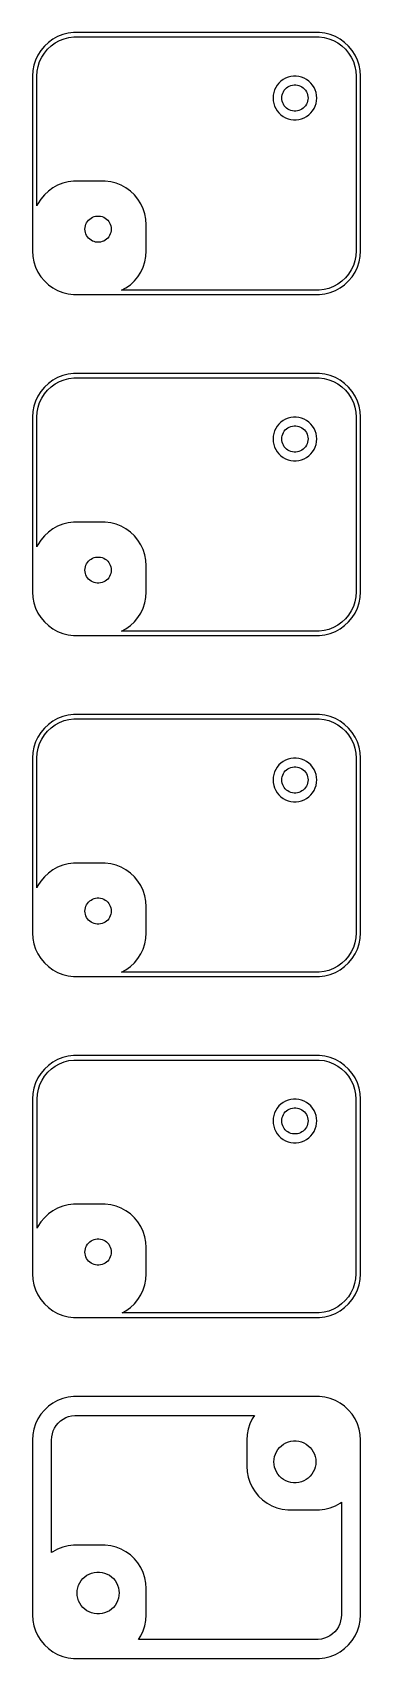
# Model space of a CAD drawing. Header units: metres. Extents: x -19 to 19, y 180 to 366.
import ezdxf

# ---------------------------------------------------------------- set-up
doc = ezdxf.new("R2010")
doc.units = ezdxf.units.M

msp = doc.modelspace()

# ---------------------------------------------------------------- linework, layer by layer
for p, q in [((-16.9371, 364.853), (-17.3948, 364.423)), ((-16.4291, 365.222), (-16.9371, 364.853)), ((-16.6184, 364.467), (-16.1612, 364.799)), ((-15.8789, 365.524), (-16.4291, 365.222)), ((-16.1612, 364.799), (-15.666, 365.072)), ((-15.2951, 365.755), (-15.8789, 365.524)), ((-15.666, 365.072), (-15.1406, 365.28)), ((-14.6869, 365.911), (-15.2951, 365.755)), ((-15.1406, 365.28), (-14.5932, 365.42)), ((-14.0639, 365.99), (-14.6869, 365.911)), ((-14.5932, 365.42), (-14.0325, 365.491)), ((14.0639, 365.99), (-14.0639, 365.99)), ((-14.0325, 365.491), (14.0325, 365.491)), ((14.0325, 365.491), (14.5932, 365.42)), ((14.6869, 365.911), (14.0639, 365.99)), ((14.5932, 365.42), (15.1406, 365.28)), ((15.2951, 365.755), (14.6869, 365.911)), ((15.1406, 365.28), (15.666, 365.072)), ((15.8789, 365.524), (15.2951, 365.755)), ((15.666, 365.072), (16.1612, 364.799)), ((16.4291, 365.222), (15.8789, 365.524)), ((16.1612, 364.799), (16.6184, 364.467)), ((16.9371, 364.853), (16.4291, 365.222)), ((17.3948, 364.423), (16.9371, 364.853)), ((-18.3989, 362.841), (-18.5929, 362.243)), ((-18.1315, 363.409), (-18.3989, 362.841)), ((-17.7951, 363.939), (-18.1315, 363.409)), ((-17.934, 362.657), (-17.6934, 363.168)), ((-17.3948, 364.423), (-17.7951, 363.939)), ((-17.6934, 363.168), (-17.3906, 363.645)), ((-17.3906, 363.645), (-17.0303, 364.08)), ((-17.0303, 364.08), (-16.6184, 364.467)), ((16.6184, 364.467), (17.0303, 364.08)), ((17.0303, 364.08), (17.3906, 363.645)), ((17.3906, 363.645), (17.6934, 363.168)), ((17.7951, 363.939), (17.3948, 364.423)), ((17.6934, 363.168), (17.934, 362.657)), ((18.1315, 363.409), (17.7951, 363.939)), ((18.3989, 362.841), (18.1315, 363.409)), ((18.5929, 362.243), (18.3989, 362.841)), ((-18.7106, 361.627), (-18.75, 361)), ((-18.75, 361), (-18.75, 341)), ((-18.5929, 362.243), (-18.7106, 361.627)), ((-18.25, 361), (-18.2145, 361.564)), ((-18.25, 346.157), (-18.25, 361)), ((-18.2145, 361.564), (-18.1086, 362.119)), ((-18.1086, 362.119), (-17.934, 362.657)), ((10.4774, 360.878), (10.1855, 360.762)), ((10.7815, 360.956), (10.4774, 360.878)), ((11.093, 360.995), (10.7815, 360.956)), ((11.407, 360.995), (11.093, 360.995)), ((11.7184, 360.956), (11.407, 360.995)), ((12.0225, 360.878), (11.7184, 360.956)), ((12.3144, 360.762), (12.0225, 360.878)), ((17.934, 362.657), (18.1086, 362.119)), ((18.1086, 362.119), (18.2145, 361.564)), ((18.2145, 361.564), (18.25, 361)), ((18.25, 361), (18.25, 341)), ((18.7106, 361.627), (18.5929, 362.243)), ((18.75, 361), (18.7106, 361.627)), ((18.75, 341), (18.75, 361)), ((8.82854, 359.122), (8.7697, 358.813)), ((8.92555, 359.42), (8.82854, 359.122)), ((9.05922, 359.704), (8.92555, 359.42)), ((9.22745, 359.969), (9.05922, 359.704)), ((9.42757, 360.211), (9.22745, 359.969)), ((9.65643, 360.426), (9.42757, 360.211)), ((9.91043, 360.611), (9.65643, 360.426)), ((9.79712, 358.873), (9.85533, 359.052)), ((9.85533, 359.052), (9.93553, 359.223)), ((10.1855, 360.762), (9.91043, 360.611)), ((9.93553, 359.223), (10.0365, 359.382)), ((10.0365, 359.382), (10.1565, 359.527)), ((10.1565, 359.527), (10.2939, 359.656)), ((10.2939, 359.656), (10.4463, 359.766)), ((10.4463, 359.766), (10.6113, 359.857)), ((10.6113, 359.857), (10.7865, 359.927)), ((10.7865, 359.927), (10.9689, 359.973)), ((10.9689, 359.973), (11.1558, 359.997)), ((11.1558, 359.997), (11.3442, 359.997)), ((11.3442, 359.997), (11.5311, 359.973)), ((11.5311, 359.973), (11.7135, 359.927)), ((11.7135, 359.927), (11.8887, 359.857)), ((11.8887, 359.857), (12.0537, 359.766)), ((12.0537, 359.766), (12.2061, 359.656)), ((12.2061, 359.656), (12.3434, 359.527)), ((12.5896, 360.611), (12.3144, 360.762)), ((12.3434, 359.527), (12.4635, 359.382)), ((12.4635, 359.382), (12.5645, 359.223)), ((12.5645, 359.223), (12.6447, 359.052)), ((12.8436, 360.426), (12.5896, 360.611)), ((12.6447, 359.052), (12.7029, 358.873)), ((13.0724, 360.211), (12.8436, 360.426)), ((13.2725, 359.969), (13.0724, 360.211)), ((13.4408, 359.704), (13.2725, 359.969)), ((13.5744, 359.42), (13.4408, 359.704)), ((13.6714, 359.122), (13.5744, 359.42)), ((13.7303, 358.813), (13.6714, 359.122)), ((8.7697, 358.813), (8.75, 358.5)), ((8.75, 358.5), (8.7697, 358.187)), ((8.7697, 358.187), (8.82854, 357.878)), ((8.82854, 357.878), (8.92555, 357.58)), ((8.92555, 357.58), (9.05922, 357.296)), ((9.05922, 357.296), (9.22745, 357.031)), ((9.75, 358.5), (9.76183, 358.688)), ((9.76183, 358.312), (9.75, 358.5)), ((9.76183, 358.688), (9.79712, 358.873)), ((9.79712, 358.127), (9.76183, 358.312)), ((9.85533, 357.948), (9.79712, 358.127)), ((9.93553, 357.777), (9.85533, 357.948)), ((10.0365, 357.618), (9.93553, 357.777)), ((10.1565, 357.473), (10.0365, 357.618)), ((10.2939, 357.344), (10.1565, 357.473)), ((10.4463, 357.234), (10.2939, 357.344)), ((10.6113, 357.143), (10.4463, 357.234)), ((10.7865, 357.073), (10.6113, 357.143)), ((11.8887, 357.143), (11.7135, 357.073)), ((12.0537, 357.234), (11.8887, 357.143)), ((12.2061, 357.344), (12.0537, 357.234)), ((12.3434, 357.473), (12.2061, 357.344)), ((12.4635, 357.618), (12.3434, 357.473)), ((12.5645, 357.777), (12.4635, 357.618)), ((12.6447, 357.948), (12.5645, 357.777)), ((12.7029, 358.127), (12.6447, 357.948)), ((12.7029, 358.873), (12.7382, 358.688)), ((12.7382, 358.312), (12.7029, 358.127)), ((12.7382, 358.688), (12.75, 358.5)), ((12.75, 358.5), (12.7382, 358.312)), ((13.2725, 357.031), (13.4408, 357.296)), ((13.4408, 357.296), (13.5744, 357.58)), ((13.5744, 357.58), (13.6714, 357.878)), ((13.6714, 357.878), (13.7303, 358.187)), ((13.75, 358.5), (13.7303, 358.813)), ((13.7303, 358.187), (13.75, 358.5)), ((9.22745, 357.031), (9.42757, 356.789)), ((9.42757, 356.789), (9.65643, 356.574)), ((9.65643, 356.574), (9.91043, 356.389)), ((9.91043, 356.389), (10.1855, 356.238)), ((10.1855, 356.238), (10.4774, 356.122)), ((10.4774, 356.122), (10.7815, 356.044)), ((10.7815, 356.044), (11.093, 356.005)), ((10.9689, 357.027), (10.7865, 357.073)), ((11.1558, 357.003), (10.9689, 357.027)), ((11.093, 356.005), (11.407, 356.005)), ((11.3442, 357.003), (11.1558, 357.003)), ((11.5311, 357.027), (11.3442, 357.003)), ((11.407, 356.005), (11.7184, 356.044)), ((11.7135, 357.073), (11.5311, 357.027)), ((11.7184, 356.044), (12.0225, 356.122)), ((12.0225, 356.122), (12.3144, 356.238)), ((12.3144, 356.238), (12.5896, 356.389)), ((12.5896, 356.389), (12.8436, 356.574)), ((12.8436, 356.574), (13.0724, 356.789)), ((13.0724, 356.789), (13.2725, 357.031)), ((-16.9371, 347.853), (-17.3948, 347.423)), ((-16.4291, 348.222), (-16.9371, 347.853)), ((-15.8789, 348.524), (-16.4291, 348.222)), ((-15.2951, 348.755), (-15.8789, 348.524)), ((-14.6869, 348.911), (-15.2951, 348.755)), ((-14.0639, 348.99), (-14.6869, 348.911)), ((-10.436, 348.99), (-14.0639, 348.99)), ((-9.81308, 348.911), (-10.436, 348.99)), ((-9.20491, 348.755), (-9.81308, 348.911)), ((-8.62109, 348.524), (-9.20491, 348.755)), ((-8.07086, 348.222), (-8.62109, 348.524)), ((-7.56287, 347.853), (-8.07086, 348.222)), ((-7.10515, 347.423), (-7.56287, 347.853)), ((-18.1315, 346.409), (-18.25, 346.157)), ((-17.7951, 346.939), (-18.1315, 346.409)), ((-17.3948, 347.423), (-17.7951, 346.939)), ((-6.70491, 346.939), (-7.10515, 347.423)), ((-6.36845, 346.409), (-6.70491, 346.939)), ((-6.1011, 345.841), (-6.36845, 346.409)), ((-12.6447, 344.052), (-12.5645, 344.223)), ((-12.5645, 344.223), (-12.4635, 344.382)), ((-12.4635, 344.382), (-12.3434, 344.527)), ((-12.3434, 344.527), (-12.2061, 344.656)), ((-12.2061, 344.656), (-12.0537, 344.766)), ((-12.0537, 344.766), (-11.8887, 344.857)), ((-11.8887, 344.857), (-11.7135, 344.927)), ((-11.7135, 344.927), (-11.5311, 344.973)), ((-11.5311, 344.973), (-11.3442, 344.997)), ((-11.3442, 344.997), (-11.1558, 344.997)), ((-11.1558, 344.997), (-10.9689, 344.973)), ((-10.9689, 344.973), (-10.7865, 344.927)), ((-10.7865, 344.927), (-10.6113, 344.857)), ((-10.6113, 344.857), (-10.4463, 344.766)), ((-10.4463, 344.766), (-10.2939, 344.656)), ((-10.2939, 344.656), (-10.1565, 344.527)), ((-10.1565, 344.527), (-10.0365, 344.382)), ((-10.0365, 344.382), (-9.93553, 344.223)), ((-9.93553, 344.223), (-9.85533, 344.052)), ((-5.90707, 345.243), (-6.1011, 345.841)), ((-5.78941, 344.627), (-5.90707, 345.243)), ((-5.75, 344), (-5.78941, 344.627)), ((-12.75, 343.5), (-12.7382, 343.688)), ((-12.7382, 343.312), (-12.75, 343.5)), ((-12.7382, 343.688), (-12.7029, 343.873)), ((-12.7029, 343.127), (-12.7382, 343.312)), ((-12.7029, 343.873), (-12.6447, 344.052)), ((-12.6447, 342.948), (-12.7029, 343.127)), ((-12.5645, 342.777), (-12.6447, 342.948)), ((-12.4635, 342.618), (-12.5645, 342.777)), ((-12.3434, 342.473), (-12.4635, 342.618)), ((-12.2061, 342.344), (-12.3434, 342.473)), ((-12.0537, 342.234), (-12.2061, 342.344)), ((-11.8887, 342.143), (-12.0537, 342.234)), ((-10.4463, 342.234), (-10.6113, 342.143)), ((-10.2939, 342.344), (-10.4463, 342.234)), ((-10.1565, 342.473), (-10.2939, 342.344)), ((-10.0365, 342.618), (-10.1565, 342.473)), ((-9.93553, 342.777), (-10.0365, 342.618)), ((-9.85533, 342.948), (-9.93553, 342.777)), ((-9.85533, 344.052), (-9.79712, 343.873)), ((-9.79712, 343.127), (-9.85533, 342.948)), ((-9.79712, 343.873), (-9.76183, 343.688)), ((-9.76183, 343.312), (-9.79712, 343.127)), ((-9.76183, 343.688), (-9.75, 343.5)), ((-9.75, 343.5), (-9.76183, 343.312)), ((-5.75, 341), (-5.75, 344)), ((-18.75, 341), (-18.7106, 340.373)), ((-18.7106, 340.373), (-18.5929, 339.757)), ((-11.7135, 342.073), (-11.8887, 342.143)), ((-11.5311, 342.027), (-11.7135, 342.073)), ((-11.3442, 342.003), (-11.5311, 342.027)), ((-11.1558, 342.003), (-11.3442, 342.003)), ((-10.9689, 342.027), (-11.1558, 342.003)), ((-10.7865, 342.073), (-10.9689, 342.027)), ((-10.6113, 342.143), (-10.7865, 342.073)), ((-5.90707, 339.757), (-5.78941, 340.373)), ((-5.78941, 340.373), (-5.75, 341)), ((18.2145, 340.436), (18.1086, 339.881)), ((18.25, 341), (18.2145, 340.436)), ((18.5929, 339.757), (18.7106, 340.373)), ((18.7106, 340.373), (18.75, 341)), ((-18.5929, 339.757), (-18.3989, 339.159)), ((-18.3989, 339.159), (-18.1315, 338.591)), ((-18.1315, 338.591), (-17.7951, 338.061)), ((-6.70491, 338.061), (-6.36845, 338.591)), ((-6.36845, 338.591), (-6.1011, 339.159)), ((-6.1011, 339.159), (-5.90707, 339.757)), ((17.6934, 338.832), (17.3906, 338.355)), ((17.934, 339.343), (17.6934, 338.832)), ((17.7951, 338.061), (18.1315, 338.591)), ((18.1086, 339.881), (17.934, 339.343)), ((18.1315, 338.591), (18.3989, 339.159)), ((18.3989, 339.159), (18.5929, 339.757)), ((-17.7951, 338.061), (-17.3948, 337.577)), ((-17.3948, 337.577), (-16.9371, 337.147)), ((-16.9371, 337.147), (-16.4291, 336.778)), ((-16.4291, 336.778), (-15.8789, 336.476)), ((-8.56104, 336.509), (-8.07086, 336.778)), ((-8.07086, 336.778), (-7.56287, 337.147)), ((-7.56287, 337.147), (-7.10515, 337.577)), ((-7.10515, 337.577), (-6.70491, 338.061)), ((15.1406, 336.72), (14.5932, 336.58)), ((15.666, 336.928), (15.1406, 336.72)), ((16.1612, 337.201), (15.666, 336.928)), ((15.8789, 336.476), (16.4291, 336.778)), ((16.6184, 337.533), (16.1612, 337.201)), ((16.4291, 336.778), (16.9371, 337.147)), ((17.0303, 337.92), (16.6184, 337.533)), ((16.9371, 337.147), (17.3948, 337.577)), ((17.3906, 338.355), (17.0303, 337.92)), ((17.3948, 337.577), (17.7951, 338.061)), ((-15.8789, 336.476), (-15.2951, 336.245)), ((-15.2951, 336.245), (-14.6869, 336.089)), ((-14.6869, 336.089), (-14.0639, 336.01)), ((-14.0639, 336.01), (14.0639, 336.01)), ((14.0325, 336.509), (-8.56104, 336.509)), ((14.5932, 336.58), (14.0325, 336.509)), ((14.0639, 336.01), (14.6869, 336.089)), ((14.6869, 336.089), (15.2951, 336.245)), ((15.2951, 336.245), (15.8789, 336.476)), ((-16.9371, 325.853), (-17.3948, 325.423)), ((-17.0303, 325.08), (-16.6184, 325.467)), ((-16.4291, 326.222), (-16.9371, 325.853)), ((-16.6184, 325.467), (-16.1612, 325.799)), ((-15.8789, 326.524), (-16.4291, 326.222)), ((-16.1612, 325.799), (-15.666, 326.072)), ((-15.2951, 326.755), (-15.8789, 326.524)), ((-15.666, 326.072), (-15.1406, 326.28)), ((-14.6869, 326.911), (-15.2951, 326.755)), ((-15.1406, 326.28), (-14.5932, 326.42)), ((-14.0639, 326.99), (-14.6869, 326.911)), ((-14.5932, 326.42), (-14.0325, 326.491)), ((14.0639, 326.99), (-14.0639, 326.99)), ((-14.0325, 326.491), (14.0325, 326.491)), ((14.0325, 326.491), (14.5932, 326.42)), ((14.6869, 326.911), (14.0639, 326.99)), ((14.5932, 326.42), (15.1406, 326.28)), ((15.2951, 326.755), (14.6869, 326.911)), ((15.1406, 326.28), (15.666, 326.072)), ((15.8789, 326.524), (15.2951, 326.755)), ((15.666, 326.072), (16.1612, 325.799)), ((16.4291, 326.222), (15.8789, 326.524)), ((16.1612, 325.799), (16.6184, 325.467)), ((16.9371, 325.853), (16.4291, 326.222)), ((16.6184, 325.467), (17.0303, 325.08)), ((17.3948, 325.423), (16.9371, 325.853)), ((-18.3989, 323.841), (-18.5929, 323.243)), ((-18.1315, 324.409), (-18.3989, 323.841)), ((-17.7951, 324.939), (-18.1315, 324.409)), ((-18.1086, 323.119), (-17.934, 323.657)), ((-17.934, 323.657), (-17.6934, 324.168)), ((-17.3948, 325.423), (-17.7951, 324.939)), ((-17.6934, 324.168), (-17.3906, 324.645)), ((-17.3906, 324.645), (-17.0303, 325.08)), ((17.0303, 325.08), (17.3906, 324.645)), ((17.3906, 324.645), (17.6934, 324.168)), ((17.7951, 324.939), (17.3948, 325.423)), ((17.6934, 324.168), (17.934, 323.657)), ((18.1315, 324.409), (17.7951, 324.939)), ((17.934, 323.657), (18.1086, 323.119)), ((18.3989, 323.841), (18.1315, 324.409)), ((18.5929, 323.243), (18.3989, 323.841)), ((-18.7106, 322.627), (-18.75, 322)), ((-18.75, 322), (-18.75, 302)), ((-18.5929, 323.243), (-18.7106, 322.627)), ((-18.25, 322), (-18.2145, 322.564)), ((-18.25, 307.157), (-18.25, 322)), ((-18.2145, 322.564), (-18.1086, 323.119)), ((10.1855, 321.762), (9.91043, 321.611)), ((10.4774, 321.878), (10.1855, 321.762)), ((10.7815, 321.956), (10.4774, 321.878)), ((11.093, 321.995), (10.7815, 321.956)), ((11.407, 321.995), (11.093, 321.995)), ((11.7184, 321.956), (11.407, 321.995)), ((12.0225, 321.878), (11.7184, 321.956)), ((12.3144, 321.762), (12.0225, 321.878)), ((12.5896, 321.611), (12.3144, 321.762)), ((18.1086, 323.119), (18.2145, 322.564)), ((18.2145, 322.564), (18.25, 322)), ((18.25, 322), (18.25, 302)), ((18.7106, 322.627), (18.5929, 323.243)), ((18.75, 322), (18.7106, 322.627)), ((18.75, 302), (18.75, 322)), ((8.82854, 320.122), (8.7697, 319.813)), ((8.92555, 320.42), (8.82854, 320.122)), ((9.05922, 320.704), (8.92555, 320.42)), ((9.22745, 320.969), (9.05922, 320.704)), ((9.42757, 321.211), (9.22745, 320.969)), ((9.65643, 321.426), (9.42757, 321.211)), ((9.91043, 321.611), (9.65643, 321.426)), ((9.79712, 319.873), (9.85533, 320.052)), ((9.85533, 320.052), (9.93553, 320.223)), ((9.93553, 320.223), (10.0365, 320.382)), ((10.0365, 320.382), (10.1565, 320.527)), ((10.1565, 320.527), (10.2939, 320.656)), ((10.2939, 320.656), (10.4463, 320.766)), ((10.4463, 320.766), (10.6113, 320.857)), ((10.6113, 320.857), (10.7865, 320.927)), ((10.7865, 320.927), (10.9689, 320.973)), ((10.9689, 320.973), (11.1558, 320.997)), ((11.1558, 320.997), (11.3442, 320.997)), ((11.3442, 320.997), (11.5311, 320.973)), ((11.5311, 320.973), (11.7135, 320.927)), ((11.7135, 320.927), (11.8887, 320.857)), ((11.8887, 320.857), (12.0537, 320.766)), ((12.0537, 320.766), (12.2061, 320.656)), ((12.2061, 320.656), (12.3434, 320.527)), ((12.3434, 320.527), (12.4635, 320.382)), ((12.4635, 320.382), (12.5645, 320.223)), ((12.5645, 320.223), (12.6447, 320.052)), ((12.8436, 321.426), (12.5896, 321.611)), ((12.6447, 320.052), (12.7029, 319.873)), ((13.0724, 321.211), (12.8436, 321.426)), ((13.2725, 320.969), (13.0724, 321.211)), ((13.4408, 320.704), (13.2725, 320.969)), ((13.5744, 320.42), (13.4408, 320.704)), ((13.6714, 320.122), (13.5744, 320.42)), ((13.7303, 319.813), (13.6714, 320.122)), ((8.7697, 319.813), (8.75, 319.5)), ((8.75, 319.5), (8.7697, 319.187)), ((8.7697, 319.187), (8.82854, 318.878)), ((8.82854, 318.878), (8.92555, 318.58)), ((8.92555, 318.58), (9.05922, 318.296)), ((9.05922, 318.296), (9.22745, 318.031)), ((9.22745, 318.031), (9.42757, 317.789)), ((9.75, 319.5), (9.76183, 319.688)), ((9.76183, 319.312), (9.75, 319.5)), ((9.76183, 319.688), (9.79712, 319.873)), ((9.79712, 319.127), (9.76183, 319.312)), ((9.85533, 318.948), (9.79712, 319.127)), ((9.93553, 318.777), (9.85533, 318.948)), ((10.0365, 318.618), (9.93553, 318.777)), ((10.1565, 318.473), (10.0365, 318.618)), ((10.2939, 318.344), (10.1565, 318.473)), ((10.4463, 318.234), (10.2939, 318.344)), ((10.6113, 318.143), (10.4463, 318.234)), ((10.7865, 318.073), (10.6113, 318.143)), ((10.9689, 318.027), (10.7865, 318.073)), ((11.1558, 318.003), (10.9689, 318.027)), ((11.5311, 318.027), (11.3442, 318.003)), ((11.7135, 318.073), (11.5311, 318.027)), ((11.8887, 318.143), (11.7135, 318.073)), ((12.0537, 318.234), (11.8887, 318.143)), ((12.2061, 318.344), (12.0537, 318.234)), ((12.3434, 318.473), (12.2061, 318.344)), ((12.4635, 318.618), (12.3434, 318.473)), ((12.5645, 318.777), (12.4635, 318.618)), ((12.6447, 318.948), (12.5645, 318.777)), ((12.7029, 319.127), (12.6447, 318.948)), ((12.7029, 319.873), (12.7382, 319.688)), ((12.7382, 319.312), (12.7029, 319.127)), ((12.7382, 319.688), (12.75, 319.5)), ((12.75, 319.5), (12.7382, 319.312)), ((13.0724, 317.789), (13.2725, 318.031)), ((13.2725, 318.031), (13.4408, 318.296)), ((13.4408, 318.296), (13.5744, 318.58)), ((13.5744, 318.58), (13.6714, 318.878)), ((13.6714, 318.878), (13.7303, 319.187)), ((13.75, 319.5), (13.7303, 319.813)), ((13.7303, 319.187), (13.75, 319.5)), ((9.42757, 317.789), (9.65643, 317.574)), ((9.65643, 317.574), (9.91043, 317.389)), ((9.91043, 317.389), (10.1855, 317.238)), ((10.1855, 317.238), (10.4774, 317.122)), ((10.4774, 317.122), (10.7815, 317.044)), ((10.7815, 317.044), (11.093, 317.005)), ((11.093, 317.005), (11.407, 317.005)), ((11.3442, 318.003), (11.1558, 318.003)), ((11.407, 317.005), (11.7184, 317.044)), ((11.7184, 317.044), (12.0225, 317.122)), ((12.0225, 317.122), (12.3144, 317.238)), ((12.3144, 317.238), (12.5896, 317.389)), ((12.5896, 317.389), (12.8436, 317.574)), ((12.8436, 317.574), (13.0724, 317.789)), ((-16.9371, 308.853), (-17.3948, 308.423)), ((-16.4291, 309.222), (-16.9371, 308.853)), ((-15.8789, 309.524), (-16.4291, 309.222)), ((-15.2951, 309.755), (-15.8789, 309.524)), ((-14.6869, 309.911), (-15.2951, 309.755)), ((-14.0639, 309.99), (-14.6869, 309.911)), ((-10.436, 309.99), (-14.0639, 309.99)), ((-9.81308, 309.911), (-10.436, 309.99)), ((-9.20491, 309.755), (-9.81308, 309.911)), ((-8.62109, 309.524), (-9.20491, 309.755)), ((-8.07086, 309.222), (-8.62109, 309.524)), ((-7.56287, 308.853), (-8.07086, 309.222)), ((-7.10515, 308.423), (-7.56287, 308.853)), ((-18.1315, 307.409), (-18.25, 307.157)), ((-17.7951, 307.939), (-18.1315, 307.409)), ((-17.3948, 308.423), (-17.7951, 307.939)), ((-6.70491, 307.939), (-7.10515, 308.423)), ((-6.36845, 307.409), (-6.70491, 307.939)), ((-6.1011, 306.841), (-6.36845, 307.409)), ((-12.7029, 304.873), (-12.6447, 305.052)), ((-12.6447, 305.052), (-12.5645, 305.223)), ((-12.5645, 305.223), (-12.4635, 305.382)), ((-12.4635, 305.382), (-12.3434, 305.527)), ((-12.3434, 305.527), (-12.2061, 305.656)), ((-12.2061, 305.656), (-12.0537, 305.766)), ((-12.0537, 305.766), (-11.8887, 305.857)), ((-11.8887, 305.857), (-11.7135, 305.927)), ((-11.7135, 305.927), (-11.5311, 305.973)), ((-11.5311, 305.973), (-11.3442, 305.997)), ((-11.3442, 305.997), (-11.1558, 305.997)), ((-11.1558, 305.997), (-10.9689, 305.973)), ((-10.9689, 305.973), (-10.7865, 305.927)), ((-10.7865, 305.927), (-10.6113, 305.857)), ((-10.6113, 305.857), (-10.4463, 305.766)), ((-10.4463, 305.766), (-10.2939, 305.656)), ((-10.2939, 305.656), (-10.1565, 305.527)), ((-10.1565, 305.527), (-10.0365, 305.382)), ((-10.0365, 305.382), (-9.93553, 305.223)), ((-9.93553, 305.223), (-9.85533, 305.052)), ((-9.85533, 305.052), (-9.79712, 304.873)), ((-5.90707, 306.243), (-6.1011, 306.841)), ((-5.78941, 305.627), (-5.90707, 306.243)), ((-5.75, 305), (-5.78941, 305.627)), ((-12.75, 304.5), (-12.7382, 304.688)), ((-12.7382, 304.312), (-12.75, 304.5)), ((-12.7382, 304.688), (-12.7029, 304.873)), ((-12.7029, 304.127), (-12.7382, 304.312)), ((-12.6447, 303.948), (-12.7029, 304.127)), ((-12.5645, 303.777), (-12.6447, 303.948)), ((-12.4635, 303.618), (-12.5645, 303.777)), ((-12.3434, 303.473), (-12.4635, 303.618)), ((-12.2061, 303.344), (-12.3434, 303.473)), ((-12.0537, 303.234), (-12.2061, 303.344)), ((-11.8887, 303.143), (-12.0537, 303.234)), ((-10.4463, 303.234), (-10.6113, 303.143)), ((-10.2939, 303.344), (-10.4463, 303.234)), ((-10.1565, 303.473), (-10.2939, 303.344)), ((-10.0365, 303.618), (-10.1565, 303.473)), ((-9.93553, 303.777), (-10.0365, 303.618)), ((-9.85533, 303.948), (-9.93553, 303.777)), ((-9.79712, 304.127), (-9.85533, 303.948)), ((-9.79712, 304.873), (-9.76183, 304.688)), ((-9.76183, 304.312), (-9.79712, 304.127)), ((-9.76183, 304.688), (-9.75, 304.5)), ((-9.75, 304.5), (-9.76183, 304.312)), ((-5.75, 302), (-5.75, 305)), ((-18.75, 302), (-18.7106, 301.373)), ((-18.7106, 301.373), (-18.5929, 300.757)), ((-11.7135, 303.073), (-11.8887, 303.143)), ((-11.5311, 303.027), (-11.7135, 303.073)), ((-11.3442, 303.003), (-11.5311, 303.027)), ((-11.1558, 303.003), (-11.3442, 303.003)), ((-10.9689, 303.027), (-11.1558, 303.003)), ((-10.7865, 303.073), (-10.9689, 303.027)), ((-10.6113, 303.143), (-10.7865, 303.073)), ((-5.90707, 300.757), (-5.78941, 301.373)), ((-5.78941, 301.373), (-5.75, 302)), ((18.2145, 301.436), (18.1086, 300.881)), ((18.25, 302), (18.2145, 301.436)), ((18.5929, 300.757), (18.7106, 301.373)), ((18.7106, 301.373), (18.75, 302)), ((-18.5929, 300.757), (-18.3989, 300.159)), ((-18.3989, 300.159), (-18.1315, 299.591)), ((-18.1315, 299.591), (-17.7951, 299.061)), ((-6.70491, 299.061), (-6.36845, 299.591)), ((-6.36845, 299.591), (-6.1011, 300.159)), ((-6.1011, 300.159), (-5.90707, 300.757)), ((17.6934, 299.832), (17.3906, 299.355)), ((17.934, 300.343), (17.6934, 299.832)), ((17.7951, 299.061), (18.1315, 299.591)), ((18.1086, 300.881), (17.934, 300.343)), ((18.1315, 299.591), (18.3989, 300.159)), ((18.3989, 300.159), (18.5929, 300.757)), ((-17.7951, 299.061), (-17.3948, 298.577)), ((-17.3948, 298.577), (-16.9371, 298.147)), ((-16.9371, 298.147), (-16.4291, 297.778)), ((-16.4291, 297.778), (-15.8789, 297.476)), ((-8.56104, 297.509), (-8.07086, 297.778)), ((-8.07086, 297.778), (-7.56287, 298.147)), ((-7.56287, 298.147), (-7.10515, 298.577)), ((-7.10515, 298.577), (-6.70491, 299.061)), ((14.5932, 297.58), (14.0325, 297.509)), ((15.1406, 297.72), (14.5932, 297.58)), ((15.666, 297.928), (15.1406, 297.72)), ((16.1612, 298.201), (15.666, 297.928)), ((15.8789, 297.476), (16.4291, 297.778)), ((16.6184, 298.533), (16.1612, 298.201)), ((16.4291, 297.778), (16.9371, 298.147)), ((17.0303, 298.92), (16.6184, 298.533)), ((16.9371, 298.147), (17.3948, 298.577)), ((17.3906, 299.355), (17.0303, 298.92)), ((17.3948, 298.577), (17.7951, 299.061)), ((-15.8789, 297.476), (-15.2951, 297.245)), ((-15.2951, 297.245), (-14.6869, 297.089)), ((-14.6869, 297.089), (-14.0639, 297.01)), ((-14.0639, 297.01), (14.0639, 297.01)), ((14.0325, 297.509), (-8.56104, 297.509)), ((14.0639, 297.01), (14.6869, 297.089)), ((14.6869, 297.089), (15.2951, 297.245)), ((15.2951, 297.245), (15.8789, 297.476)), ((-17.3948, 286.423), (-17.7951, 285.939)), ((-16.9371, 286.853), (-17.3948, 286.423)), ((-17.0303, 286.08), (-16.6184, 286.467)), ((-16.4291, 287.222), (-16.9371, 286.853)), ((-16.6184, 286.467), (-16.1612, 286.799)), ((-15.8789, 287.524), (-16.4291, 287.222)), ((-16.1612, 286.799), (-15.666, 287.072)), ((-15.2951, 287.755), (-15.8789, 287.524)), ((-15.666, 287.072), (-15.1406, 287.28)), ((-14.6869, 287.911), (-15.2951, 287.755)), ((-15.1406, 287.28), (-14.5932, 287.42)), ((-14.0639, 287.99), (-14.6869, 287.911)), ((-14.5932, 287.42), (-14.0325, 287.491)), ((14.0639, 287.99), (-14.0639, 287.99)), ((-14.0325, 287.491), (14.0325, 287.491)), ((14.0325, 287.491), (14.5932, 287.42)), ((14.6869, 287.911), (14.0639, 287.99)), ((14.5932, 287.42), (15.1406, 287.28)), ((15.2951, 287.755), (14.6869, 287.911)), ((15.1406, 287.28), (15.666, 287.072)), ((15.8789, 287.524), (15.2951, 287.755)), ((15.666, 287.072), (16.1612, 286.799)), ((16.4291, 287.222), (15.8789, 287.524)), ((16.1612, 286.799), (16.6184, 286.467)), ((16.9371, 286.853), (16.4291, 287.222)), ((16.6184, 286.467), (17.0303, 286.08)), ((17.3948, 286.423), (16.9371, 286.853)), ((17.7951, 285.939), (17.3948, 286.423)), ((-18.3989, 284.841), (-18.5929, 284.243)), ((-18.1315, 285.409), (-18.3989, 284.841)), ((-17.7951, 285.939), (-18.1315, 285.409)), ((-18.1086, 284.119), (-17.934, 284.657)), ((-17.934, 284.657), (-17.6934, 285.168)), ((-17.6934, 285.168), (-17.3906, 285.645)), ((-17.3906, 285.645), (-17.0303, 286.08)), ((17.0303, 286.08), (17.3906, 285.645)), ((17.3906, 285.645), (17.6934, 285.168)), ((17.6934, 285.168), (17.934, 284.657)), ((18.1315, 285.409), (17.7951, 285.939)), ((17.934, 284.657), (18.1086, 284.119)), ((18.3989, 284.841), (18.1315, 285.409)), ((18.5929, 284.243), (18.3989, 284.841)), ((-18.7106, 283.627), (-18.75, 283)), ((-18.75, 283), (-18.75, 263)), ((-18.5929, 284.243), (-18.7106, 283.627)), ((-18.25, 283), (-18.2145, 283.564)), ((-18.25, 268.157), (-18.25, 283)), ((-18.2145, 283.564), (-18.1086, 284.119)), ((10.1855, 282.762), (9.91043, 282.611)), ((10.4774, 282.878), (10.1855, 282.762)), ((10.7815, 282.956), (10.4774, 282.878)), ((11.093, 282.995), (10.7815, 282.956)), ((11.407, 282.995), (11.093, 282.995)), ((11.7184, 282.956), (11.407, 282.995)), ((12.0225, 282.878), (11.7184, 282.956)), ((12.3144, 282.762), (12.0225, 282.878)), ((12.5896, 282.611), (12.3144, 282.762)), ((18.1086, 284.119), (18.2145, 283.564)), ((18.2145, 283.564), (18.25, 283)), ((18.25, 283), (18.25, 263)), ((18.7106, 283.627), (18.5929, 284.243)), ((18.75, 283), (18.7106, 283.627)), ((18.75, 263), (18.75, 283)), ((8.82854, 281.122), (8.7697, 280.813)), ((8.92555, 281.42), (8.82854, 281.122)), ((9.05922, 281.704), (8.92555, 281.42)), ((9.22745, 281.969), (9.05922, 281.704)), ((9.42757, 282.211), (9.22745, 281.969)), ((9.65643, 282.426), (9.42757, 282.211)), ((9.91043, 282.611), (9.65643, 282.426)), ((9.76183, 280.688), (9.79712, 280.873)), ((9.79712, 280.873), (9.85533, 281.052)), ((9.85533, 281.052), (9.93553, 281.223)), ((9.93553, 281.223), (10.0365, 281.382)), ((10.0365, 281.382), (10.1565, 281.527)), ((10.1565, 281.527), (10.2939, 281.656)), ((10.2939, 281.656), (10.4463, 281.766)), ((10.4463, 281.766), (10.6113, 281.857)), ((10.6113, 281.857), (10.7865, 281.927)), ((10.7865, 281.927), (10.9689, 281.973)), ((10.9689, 281.973), (11.1558, 281.997)), ((11.1558, 281.997), (11.3442, 281.997)), ((11.3442, 281.997), (11.5311, 281.973)), ((11.5311, 281.973), (11.7135, 281.927)), ((11.7135, 281.927), (11.8887, 281.857)), ((11.8887, 281.857), (12.0537, 281.766)), ((12.0537, 281.766), (12.2061, 281.656)), ((12.2061, 281.656), (12.3434, 281.527)), ((12.3434, 281.527), (12.4635, 281.382)), ((12.4635, 281.382), (12.5645, 281.223)), ((12.5645, 281.223), (12.6447, 281.052)), ((12.8436, 282.426), (12.5896, 282.611)), ((12.6447, 281.052), (12.7029, 280.873)), ((12.7029, 280.873), (12.7382, 280.688)), ((13.0724, 282.211), (12.8436, 282.426)), ((13.2725, 281.969), (13.0724, 282.211)), ((13.4408, 281.704), (13.2725, 281.969)), ((13.5744, 281.42), (13.4408, 281.704)), ((13.6714, 281.122), (13.5744, 281.42)), ((13.7303, 280.813), (13.6714, 281.122)), ((8.7697, 280.813), (8.75, 280.5)), ((8.75, 280.5), (8.7697, 280.187)), ((8.7697, 280.187), (8.82854, 279.878)), ((8.82854, 279.878), (8.92555, 279.58)), ((8.92555, 279.58), (9.05922, 279.296)), ((9.05922, 279.296), (9.22745, 279.031)), ((9.22745, 279.031), (9.42757, 278.789)), ((9.75, 280.5), (9.76183, 280.688)), ((9.76183, 280.312), (9.75, 280.5)), ((9.79712, 280.127), (9.76183, 280.312)), ((9.85533, 279.948), (9.79712, 280.127)), ((9.93553, 279.777), (9.85533, 279.948)), ((10.0365, 279.618), (9.93553, 279.777)), ((10.1565, 279.473), (10.0365, 279.618)), ((10.2939, 279.344), (10.1565, 279.473)), ((10.4463, 279.234), (10.2939, 279.344)), ((10.6113, 279.143), (10.4463, 279.234)), ((10.7865, 279.073), (10.6113, 279.143)), ((10.9689, 279.027), (10.7865, 279.073)), ((11.1558, 279.003), (10.9689, 279.027)), ((11.3442, 279.003), (11.1558, 279.003)), ((11.5311, 279.027), (11.3442, 279.003)), ((11.7135, 279.073), (11.5311, 279.027)), ((11.8887, 279.143), (11.7135, 279.073)), ((12.0537, 279.234), (11.8887, 279.143)), ((12.2061, 279.344), (12.0537, 279.234)), ((12.3434, 279.473), (12.2061, 279.344)), ((12.4635, 279.618), (12.3434, 279.473)), ((12.5645, 279.777), (12.4635, 279.618)), ((12.6447, 279.948), (12.5645, 279.777)), ((12.7029, 280.127), (12.6447, 279.948)), ((12.7382, 280.312), (12.7029, 280.127)), ((12.7382, 280.688), (12.75, 280.5)), ((12.75, 280.5), (12.7382, 280.312)), ((13.0724, 278.789), (13.2725, 279.031)), ((13.2725, 279.031), (13.4408, 279.296)), ((13.4408, 279.296), (13.5744, 279.58)), ((13.5744, 279.58), (13.6714, 279.878)), ((13.6714, 279.878), (13.7303, 280.187)), ((13.75, 280.5), (13.7303, 280.813)), ((13.7303, 280.187), (13.75, 280.5)), ((9.42757, 278.789), (9.65643, 278.574)), ((9.65643, 278.574), (9.91043, 278.389)), ((9.91043, 278.389), (10.1855, 278.238)), ((10.1855, 278.238), (10.4774, 278.122)), ((10.4774, 278.122), (10.7815, 278.044)), ((10.7815, 278.044), (11.093, 278.005)), ((11.093, 278.005), (11.407, 278.005)), ((11.407, 278.005), (11.7184, 278.044)), ((11.7184, 278.044), (12.0225, 278.122)), ((12.0225, 278.122), (12.3144, 278.238)), ((12.3144, 278.238), (12.5896, 278.389)), ((12.5896, 278.389), (12.8436, 278.574)), ((12.8436, 278.574), (13.0724, 278.789)), ((-16.9371, 269.853), (-17.3948, 269.423)), ((-16.4291, 270.222), (-16.9371, 269.853)), ((-15.8789, 270.524), (-16.4291, 270.222)), ((-15.2951, 270.755), (-15.8789, 270.524)), ((-14.6869, 270.911), (-15.2951, 270.755)), ((-14.0639, 270.99), (-14.6869, 270.911)), ((-10.436, 270.99), (-14.0639, 270.99)), ((-9.81308, 270.911), (-10.436, 270.99)), ((-9.20491, 270.755), (-9.81308, 270.911)), ((-8.62109, 270.524), (-9.20491, 270.755)), ((-8.07086, 270.222), (-8.62109, 270.524)), ((-7.56287, 269.853), (-8.07086, 270.222)), ((-7.10515, 269.423), (-7.56287, 269.853)), ((-18.1315, 268.409), (-18.25, 268.157)), ((-17.7951, 268.939), (-18.1315, 268.409)), ((-17.3948, 269.423), (-17.7951, 268.939)), ((-6.70491, 268.939), (-7.10515, 269.423)), ((-6.36845, 268.409), (-6.70491, 268.939)), ((-6.1011, 267.841), (-6.36845, 268.409)), ((-5.90707, 267.243), (-6.1011, 267.841)), ((-12.7029, 265.873), (-12.6447, 266.052)), ((-12.6447, 266.052), (-12.5645, 266.223)), ((-12.5645, 266.223), (-12.4635, 266.382)), ((-12.4635, 266.382), (-12.3434, 266.527)), ((-12.3434, 266.527), (-12.2061, 266.656)), ((-12.2061, 266.656), (-12.0537, 266.766)), ((-12.0537, 266.766), (-11.8887, 266.857)), ((-11.8887, 266.857), (-11.7135, 266.927)), ((-11.7135, 266.927), (-11.5311, 266.973)), ((-11.5311, 266.973), (-11.3442, 266.997)), ((-11.3442, 266.997), (-11.1558, 266.997)), ((-11.1558, 266.997), (-10.9689, 266.973)), ((-10.9689, 266.973), (-10.7865, 266.927)), ((-10.7865, 266.927), (-10.6113, 266.857)), ((-10.6113, 266.857), (-10.4463, 266.766)), ((-10.4463, 266.766), (-10.2939, 266.656)), ((-10.2939, 266.656), (-10.1565, 266.527)), ((-10.1565, 266.527), (-10.0365, 266.382)), ((-10.0365, 266.382), (-9.93553, 266.223)), ((-9.93553, 266.223), (-9.85533, 266.052)), ((-9.85533, 266.052), (-9.79712, 265.873)), ((-5.78941, 266.627), (-5.90707, 267.243)), ((-5.75, 266), (-5.78941, 266.627)), ((-5.75, 263), (-5.75, 266)), ((-12.75, 265.5), (-12.7382, 265.688)), ((-12.7382, 265.312), (-12.75, 265.5)), ((-12.7382, 265.688), (-12.7029, 265.873)), ((-12.7029, 265.127), (-12.7382, 265.312)), ((-12.6447, 264.948), (-12.7029, 265.127)), ((-12.5645, 264.777), (-12.6447, 264.948)), ((-12.4635, 264.618), (-12.5645, 264.777)), ((-12.3434, 264.473), (-12.4635, 264.618)), ((-12.2061, 264.344), (-12.3434, 264.473)), ((-12.0537, 264.234), (-12.2061, 264.344)), ((-11.8887, 264.143), (-12.0537, 264.234)), ((-11.7135, 264.073), (-11.8887, 264.143)), ((-10.6113, 264.143), (-10.7865, 264.073)), ((-10.4463, 264.234), (-10.6113, 264.143)), ((-10.2939, 264.344), (-10.4463, 264.234)), ((-10.1565, 264.473), (-10.2939, 264.344)), ((-10.0365, 264.618), (-10.1565, 264.473)), ((-9.93553, 264.777), (-10.0365, 264.618)), ((-9.85533, 264.948), (-9.93553, 264.777)), ((-9.79712, 265.127), (-9.85533, 264.948)), ((-9.79712, 265.873), (-9.76183, 265.688)), ((-9.76183, 265.312), (-9.79712, 265.127)), ((-9.76183, 265.688), (-9.75, 265.5)), ((-9.75, 265.5), (-9.76183, 265.312)), ((-18.75, 263), (-18.7106, 262.373)), ((-18.7106, 262.373), (-18.5929, 261.757)), ((-11.5311, 264.027), (-11.7135, 264.073)), ((-11.3442, 264.003), (-11.5311, 264.027)), ((-11.1558, 264.003), (-11.3442, 264.003)), ((-10.9689, 264.027), (-11.1558, 264.003)), ((-10.7865, 264.073), (-10.9689, 264.027)), ((-5.90707, 261.757), (-5.78941, 262.373)), ((-5.78941, 262.373), (-5.75, 263)), ((18.2145, 262.436), (18.1086, 261.881)), ((18.25, 263), (18.2145, 262.436)), ((18.5929, 261.757), (18.7106, 262.373)), ((18.7106, 262.373), (18.75, 263)), ((-18.5929, 261.757), (-18.3989, 261.159)), ((-18.3989, 261.159), (-18.1315, 260.591)), ((-18.1315, 260.591), (-17.7951, 260.061)), ((-6.70491, 260.061), (-6.36845, 260.591)), ((-6.36845, 260.591), (-6.1011, 261.159)), ((-6.1011, 261.159), (-5.90707, 261.757)), ((17.6934, 260.832), (17.3906, 260.355)), ((17.934, 261.343), (17.6934, 260.832)), ((17.7951, 260.061), (18.1315, 260.591)), ((18.1086, 261.881), (17.934, 261.343)), ((18.1315, 260.591), (18.3989, 261.159)), ((18.3989, 261.159), (18.5929, 261.757)), ((-17.7951, 260.061), (-17.3948, 259.577)), ((-17.3948, 259.577), (-16.9371, 259.147)), ((-16.9371, 259.147), (-16.4291, 258.778)), ((-16.4291, 258.778), (-15.8789, 258.476)), ((-8.56104, 258.509), (-8.07086, 258.778)), ((-8.07086, 258.778), (-7.56287, 259.147)), ((-7.56287, 259.147), (-7.10515, 259.577)), ((-7.10515, 259.577), (-6.70491, 260.061)), ((14.5932, 258.58), (14.0325, 258.509)), ((15.1406, 258.72), (14.5932, 258.58)), ((15.666, 258.928), (15.1406, 258.72)), ((16.1612, 259.201), (15.666, 258.928)), ((15.8789, 258.476), (16.4291, 258.778)), ((16.6184, 259.533), (16.1612, 259.201)), ((16.4291, 258.778), (16.9371, 259.147)), ((17.0303, 259.92), (16.6184, 259.533)), ((16.9371, 259.147), (17.3948, 259.577)), ((17.3906, 260.355), (17.0303, 259.92)), ((17.3948, 259.577), (17.7951, 260.061)), ((-15.8789, 258.476), (-15.2951, 258.245)), ((-15.2951, 258.245), (-14.6869, 258.089)), ((-14.6869, 258.089), (-14.0639, 258.01)), ((-14.0639, 258.01), (14.0639, 258.01)), ((14.0325, 258.509), (-8.56104, 258.509)), ((14.0639, 258.01), (14.6869, 258.089)), ((14.6869, 258.089), (15.2951, 258.245)), ((15.2951, 258.245), (15.8789, 258.476)), ((-17.3948, 247.423), (-17.7951, 246.939)), ((-16.9371, 247.853), (-17.3948, 247.423)), ((-17.0074, 247.059), (-16.5983, 247.443)), ((-16.4291, 248.222), (-16.9371, 247.853)), ((-16.5983, 247.443), (-16.1444, 247.773)), ((-15.8789, 248.524), (-16.4291, 248.222)), ((-16.1444, 247.773), (-15.6526, 248.043)), ((-15.2951, 248.755), (-15.8789, 248.524)), ((-15.6526, 248.043), (-15.1308, 248.25)), ((-14.6869, 248.911), (-15.2951, 248.755)), ((-15.1308, 248.25), (-14.5873, 248.389)), ((-14.0639, 248.99), (-14.6869, 248.911)), ((-14.5873, 248.389), (-14.0306, 248.46)), ((14.0639, 248.99), (-14.0639, 248.99)), ((-14.0306, 248.46), (14.0306, 248.46)), ((14.0306, 248.46), (14.5873, 248.389)), ((14.6869, 248.911), (14.0639, 248.99)), ((14.5873, 248.389), (15.1308, 248.25)), ((15.2951, 248.755), (14.6869, 248.911)), ((15.1308, 248.25), (15.6526, 248.043)), ((15.8789, 248.524), (15.2951, 248.755)), ((15.6526, 248.043), (16.1444, 247.773)), ((16.4291, 248.222), (15.8789, 248.524)), ((16.1444, 247.773), (16.5983, 247.443)), ((16.9371, 247.853), (16.4291, 248.222)), ((16.5983, 247.443), (17.0074, 247.059)), ((17.3948, 247.423), (16.9371, 247.853)), ((17.7951, 246.939), (17.3948, 247.423)), ((-18.3989, 245.841), (-18.5929, 245.243)), ((-18.1315, 246.409), (-18.3989, 245.841)), ((-17.7951, 246.939), (-18.1315, 246.409)), ((-18.0782, 245.111), (-17.9047, 245.645)), ((-17.9047, 245.645), (-17.6658, 246.153)), ((-17.6658, 246.153), (-17.3651, 246.627)), ((-17.3651, 246.627), (-17.0074, 247.059)), ((17.0074, 247.059), (17.3651, 246.627)), ((17.3651, 246.627), (17.6658, 246.153)), ((17.6658, 246.153), (17.9047, 245.645)), ((18.1315, 246.409), (17.7951, 246.939)), ((17.9047, 245.645), (18.0782, 245.111)), ((18.3989, 245.841), (18.1315, 246.409)), ((18.5929, 245.243), (18.3989, 245.841)), ((-18.7106, 244.627), (-18.75, 244)), ((-18.75, 244), (-18.75, 224)), ((-18.5929, 245.243), (-18.7106, 244.627)), ((-18.2185, 244), (-18.1833, 244.56)), ((-18.2185, 229.224), (-18.2185, 244)), ((-18.1833, 244.56), (-18.0782, 245.111)), ((10.1855, 243.762), (9.91043, 243.611)), ((10.4774, 243.878), (10.1855, 243.762)), ((10.7815, 243.956), (10.4774, 243.878)), ((11.093, 243.995), (10.7815, 243.956)), ((11.407, 243.995), (11.093, 243.995)), ((11.7184, 243.956), (11.407, 243.995)), ((12.0225, 243.878), (11.7184, 243.956)), ((12.3144, 243.762), (12.0225, 243.878)), ((12.5896, 243.611), (12.3144, 243.762)), ((18.0782, 245.111), (18.1833, 244.56)), ((18.1833, 244.56), (18.2185, 244)), ((18.2185, 244), (18.2185, 224)), ((18.7106, 244.627), (18.5929, 245.243)), ((18.75, 244), (18.7106, 244.627)), ((18.75, 224), (18.75, 244)), ((8.7697, 241.813), (8.75, 241.5)), ((8.82854, 242.122), (8.7697, 241.813)), ((8.92555, 242.42), (8.82854, 242.122)), ((9.05922, 242.704), (8.92555, 242.42)), ((9.22745, 242.969), (9.05922, 242.704)), ((9.42757, 243.211), (9.22745, 242.969)), ((9.65643, 243.426), (9.42757, 243.211)), ((9.91043, 243.611), (9.65643, 243.426)), ((9.76183, 241.688), (9.79712, 241.873)), ((9.79712, 241.873), (9.85533, 242.052)), ((9.85533, 242.052), (9.93553, 242.223)), ((9.93553, 242.223), (10.0365, 242.382)), ((10.0365, 242.382), (10.1565, 242.527)), ((10.1565, 242.527), (10.2939, 242.656)), ((10.2939, 242.656), (10.4463, 242.766)), ((10.4463, 242.766), (10.6113, 242.857)), ((10.6113, 242.857), (10.7865, 242.927)), ((10.7865, 242.927), (10.9689, 242.973)), ((10.9689, 242.973), (11.1558, 242.997)), ((11.1558, 242.997), (11.3442, 242.997)), ((11.3442, 242.997), (11.5311, 242.973)), ((11.5311, 242.973), (11.7135, 242.927)), ((11.7135, 242.927), (11.8887, 242.857)), ((11.8887, 242.857), (12.0537, 242.766)), ((12.0537, 242.766), (12.2061, 242.656)), ((12.2061, 242.656), (12.3434, 242.527)), ((12.3434, 242.527), (12.4635, 242.382)), ((12.4635, 242.382), (12.5645, 242.223)), ((12.5645, 242.223), (12.6447, 242.052)), ((12.8436, 243.426), (12.5896, 243.611)), ((12.6447, 242.052), (12.7029, 241.873)), ((12.7029, 241.873), (12.7382, 241.688)), ((13.0724, 243.211), (12.8436, 243.426)), ((13.2725, 242.969), (13.0724, 243.211)), ((13.4408, 242.704), (13.2725, 242.969)), ((13.5744, 242.42), (13.4408, 242.704)), ((13.6714, 242.122), (13.5744, 242.42)), ((13.7303, 241.813), (13.6714, 242.122)), ((13.75, 241.5), (13.7303, 241.813)), ((8.75, 241.5), (8.7697, 241.187)), ((8.7697, 241.187), (8.82854, 240.878)), ((8.82854, 240.878), (8.92555, 240.58)), ((8.92555, 240.58), (9.05922, 240.296)), ((9.05922, 240.296), (9.22745, 240.031)), ((9.22745, 240.031), (9.42757, 239.789)), ((9.75, 241.5), (9.76183, 241.688)), ((9.76183, 241.312), (9.75, 241.5)), ((9.79712, 241.127), (9.76183, 241.312)), ((9.85533, 240.948), (9.79712, 241.127)), ((9.93553, 240.777), (9.85533, 240.948)), ((10.0365, 240.618), (9.93553, 240.777)), ((10.1565, 240.473), (10.0365, 240.618)), ((10.2939, 240.344), (10.1565, 240.473)), ((10.4463, 240.234), (10.2939, 240.344)), ((10.6113, 240.143), (10.4463, 240.234)), ((10.7865, 240.073), (10.6113, 240.143)), ((10.9689, 240.027), (10.7865, 240.073)), ((11.1558, 240.003), (10.9689, 240.027)), ((11.3442, 240.003), (11.1558, 240.003)), ((11.5311, 240.027), (11.3442, 240.003)), ((11.7135, 240.073), (11.5311, 240.027)), ((11.8887, 240.143), (11.7135, 240.073)), ((12.0537, 240.234), (11.8887, 240.143)), ((12.2061, 240.344), (12.0537, 240.234)), ((12.3434, 240.473), (12.2061, 240.344)), ((12.4635, 240.618), (12.3434, 240.473)), ((12.5645, 240.777), (12.4635, 240.618)), ((12.6447, 240.948), (12.5645, 240.777)), ((12.7029, 241.127), (12.6447, 240.948)), ((12.7382, 241.312), (12.7029, 241.127)), ((12.7382, 241.688), (12.75, 241.5)), ((12.75, 241.5), (12.7382, 241.312)), ((13.0724, 239.789), (13.2725, 240.031)), ((13.2725, 240.031), (13.4408, 240.296)), ((13.4408, 240.296), (13.5744, 240.58)), ((13.5744, 240.58), (13.6714, 240.878)), ((13.6714, 240.878), (13.7303, 241.187)), ((13.7303, 241.187), (13.75, 241.5)), ((9.42757, 239.789), (9.65643, 239.574)), ((9.65643, 239.574), (9.91043, 239.389)), ((9.91043, 239.389), (10.1855, 239.238)), ((10.1855, 239.238), (10.4774, 239.122)), ((10.4774, 239.122), (10.7815, 239.044)), ((10.7815, 239.044), (11.093, 239.005)), ((11.093, 239.005), (11.407, 239.005)), ((11.407, 239.005), (11.7184, 239.044)), ((11.7184, 239.044), (12.0225, 239.122)), ((12.0225, 239.122), (12.3144, 239.238)), ((12.3144, 239.238), (12.5896, 239.389)), ((12.5896, 239.389), (12.8436, 239.574)), ((12.8436, 239.574), (13.0724, 239.789)), ((-16.9371, 230.853), (-17.3948, 230.423)), ((-16.4291, 231.222), (-16.9371, 230.853)), ((-15.8789, 231.524), (-16.4291, 231.222)), ((-15.2951, 231.755), (-15.8789, 231.524)), ((-14.6869, 231.911), (-15.2951, 231.755)), ((-14.0639, 231.99), (-14.6869, 231.911)), ((-10.436, 231.99), (-14.0639, 231.99)), ((-9.81308, 231.911), (-10.436, 231.99)), ((-9.20491, 231.755), (-9.81308, 231.911)), ((-8.62109, 231.524), (-9.20491, 231.755)), ((-8.07086, 231.222), (-8.62109, 231.524)), ((-7.56287, 230.853), (-8.07086, 231.222)), ((-7.10515, 230.423), (-7.56287, 230.853)), ((-18.1315, 229.409), (-18.2185, 229.224)), ((-17.7951, 229.939), (-18.1315, 229.409)), ((-17.3948, 230.423), (-17.7951, 229.939)), ((-6.70491, 229.939), (-7.10515, 230.423)), ((-6.36845, 229.409), (-6.70491, 229.939)), ((-6.1011, 228.841), (-6.36845, 229.409)), ((-5.90707, 228.243), (-6.1011, 228.841)), ((-12.7029, 226.873), (-12.6447, 227.052)), ((-12.6447, 227.052), (-12.5645, 227.223)), ((-12.5645, 227.223), (-12.4635, 227.382)), ((-12.4635, 227.382), (-12.3434, 227.527)), ((-12.3434, 227.527), (-12.2061, 227.656)), ((-12.2061, 227.656), (-12.0537, 227.766)), ((-12.0537, 227.766), (-11.8887, 227.857)), ((-11.8887, 227.857), (-11.7135, 227.927)), ((-11.7135, 227.927), (-11.5311, 227.973)), ((-11.5311, 227.973), (-11.3442, 227.997)), ((-11.3442, 227.997), (-11.1558, 227.997)), ((-11.1558, 227.997), (-10.9689, 227.973)), ((-10.9689, 227.973), (-10.7865, 227.927)), ((-10.7865, 227.927), (-10.6113, 227.857)), ((-10.6113, 227.857), (-10.4463, 227.766)), ((-10.4463, 227.766), (-10.2939, 227.656)), ((-10.2939, 227.656), (-10.1565, 227.527)), ((-10.1565, 227.527), (-10.0365, 227.382)), ((-10.0365, 227.382), (-9.93553, 227.223)), ((-9.93553, 227.223), (-9.85533, 227.052)), ((-9.85533, 227.052), (-9.79712, 226.873)), ((-5.78941, 227.627), (-5.90707, 228.243)), ((-5.75, 227), (-5.78941, 227.627)), ((-5.75, 224), (-5.75, 227)), ((-12.75, 226.5), (-12.7382, 226.688)), ((-12.7382, 226.312), (-12.75, 226.5)), ((-12.7382, 226.688), (-12.7029, 226.873)), ((-12.7029, 226.127), (-12.7382, 226.312)), ((-12.6447, 225.948), (-12.7029, 226.127)), ((-12.5645, 225.777), (-12.6447, 225.948)), ((-12.4635, 225.618), (-12.5645, 225.777)), ((-12.3434, 225.473), (-12.4635, 225.618)), ((-12.2061, 225.344), (-12.3434, 225.473)), ((-12.0537, 225.234), (-12.2061, 225.344)), ((-11.8887, 225.143), (-12.0537, 225.234)), ((-11.7135, 225.073), (-11.8887, 225.143)), ((-11.5311, 225.027), (-11.7135, 225.073)), ((-10.7865, 225.073), (-10.9689, 225.027)), ((-10.6113, 225.143), (-10.7865, 225.073)), ((-10.4463, 225.234), (-10.6113, 225.143)), ((-10.2939, 225.344), (-10.4463, 225.234)), ((-10.1565, 225.473), (-10.2939, 225.344)), ((-10.0365, 225.618), (-10.1565, 225.473)), ((-9.93553, 225.777), (-10.0365, 225.618)), ((-9.85533, 225.948), (-9.93553, 225.777)), ((-9.79712, 226.127), (-9.85533, 225.948)), ((-9.79712, 226.873), (-9.76183, 226.688)), ((-9.76183, 226.312), (-9.79712, 226.127)), ((-9.76183, 226.688), (-9.75, 226.5)), ((-9.75, 226.5), (-9.76183, 226.312)), ((-18.75, 224), (-18.7106, 223.373)), ((-18.7106, 223.373), (-18.5929, 222.757)), ((-11.3442, 225.003), (-11.5311, 225.027)), ((-11.1558, 225.003), (-11.3442, 225.003)), ((-10.9689, 225.027), (-11.1558, 225.003)), ((-5.90707, 222.757), (-5.78941, 223.373)), ((-5.78941, 223.373), (-5.75, 224)), ((18.1833, 223.44), (18.0782, 222.889)), ((18.2185, 224), (18.1833, 223.44)), ((18.5929, 222.757), (18.7106, 223.373)), ((18.7106, 223.373), (18.75, 224)), ((-18.5929, 222.757), (-18.3989, 222.159)), ((-18.3989, 222.159), (-18.1315, 221.591)), ((-18.1315, 221.591), (-17.7951, 221.061)), ((-6.70491, 221.061), (-6.36845, 221.591)), ((-6.36845, 221.591), (-6.1011, 222.159)), ((-6.1011, 222.159), (-5.90707, 222.757)), ((17.3651, 221.373), (17.0074, 220.941)), ((17.6658, 221.847), (17.3651, 221.373)), ((17.9047, 222.355), (17.6658, 221.847)), ((17.7951, 221.061), (18.1315, 221.591)), ((18.0782, 222.889), (17.9047, 222.355)), ((18.1315, 221.591), (18.3989, 222.159)), ((18.3989, 222.159), (18.5929, 222.757)), ((-17.7951, 221.061), (-17.3948, 220.577)), ((-17.3948, 220.577), (-16.9371, 220.147)), ((-16.9371, 220.147), (-16.4291, 219.778)), ((-16.4291, 219.778), (-15.8789, 219.476)), ((-15.8789, 219.476), (-15.2951, 219.245)), ((-8.50392, 219.54), (-8.07086, 219.778)), ((14.0306, 219.54), (-8.50392, 219.54)), ((-8.07086, 219.778), (-7.56287, 220.147)), ((-7.56287, 220.147), (-7.10515, 220.577)), ((-7.10515, 220.577), (-6.70491, 221.061)), ((14.5873, 219.611), (14.0306, 219.54)), ((15.1308, 219.75), (14.5873, 219.611)), ((15.6526, 219.957), (15.1308, 219.75)), ((15.2951, 219.245), (15.8789, 219.476)), ((16.1444, 220.227), (15.6526, 219.957)), ((15.8789, 219.476), (16.4291, 219.778)), ((16.5983, 220.557), (16.1444, 220.227)), ((16.4291, 219.778), (16.9371, 220.147)), ((17.0074, 220.941), (16.5983, 220.557)), ((16.9371, 220.147), (17.3948, 220.577)), ((17.3948, 220.577), (17.7951, 221.061)), ((-15.2951, 219.245), (-14.6869, 219.089)), ((-14.6869, 219.089), (-14.0639, 219.01)), ((-14.0639, 219.01), (14.0639, 219.01)), ((14.0639, 219.01), (14.6869, 219.089)), ((14.6869, 219.089), (15.2951, 219.245)), ((-17.3948, 208.423), (-17.7951, 207.939)), ((-16.9371, 208.853), (-17.3948, 208.423)), ((-16.4291, 209.222), (-16.9371, 208.853)), ((-15.8789, 209.524), (-16.4291, 209.222)), ((-15.2951, 209.755), (-15.8789, 209.524)), ((-14.6869, 209.911), (-15.2951, 209.755)), ((-14.0639, 209.99), (-14.6869, 209.911)), ((14.0639, 209.99), (-14.0639, 209.99)), ((14.6869, 209.911), (14.0639, 209.99)), ((15.2951, 209.755), (14.6869, 209.911)), ((15.8789, 209.524), (15.2951, 209.755)), ((16.4291, 209.222), (15.8789, 209.524)), ((16.9371, 208.853), (16.4291, 209.222)), ((17.3948, 208.423), (16.9371, 208.853)), ((17.7951, 207.939), (17.3948, 208.423)), ((-18.3989, 206.841), (-18.5929, 206.243)), ((-18.1315, 207.409), (-18.3989, 206.841)), ((-17.7951, 207.939), (-18.1315, 207.409)), ((-16.2242, 206.36), (-16.0342, 206.66)), ((-16.0342, 206.66), (-15.8082, 206.933)), ((-15.8082, 206.933), (-15.5497, 207.175)), ((-15.5497, 207.175), (-15.2628, 207.384)), ((-15.2628, 207.384), (-14.9521, 207.555)), ((-14.9521, 207.555), (-14.6225, 207.685)), ((-14.6225, 207.685), (-14.2791, 207.773)), ((-14.2791, 207.773), (-13.9273, 207.818)), ((-13.9273, 207.818), (6.62805, 207.818)), ((6.1011, 206.841), (5.90707, 206.243)), ((6.36845, 207.409), (6.1011, 206.841)), ((6.62805, 207.818), (6.36845, 207.409)), ((18.1315, 207.409), (17.7951, 207.939)), ((18.3989, 206.841), (18.1315, 207.409)), ((18.5929, 206.243), (18.3989, 206.841)), ((-18.7106, 205.627), (-18.75, 205)), ((-18.75, 205), (-18.75, 185)), ((-18.5929, 206.243), (-18.7106, 205.627)), ((-16.5734, 205), (-16.5511, 205.354)), ((-16.5734, 192.117), (-16.5734, 205)), ((-16.5511, 205.354), (-16.4847, 205.702)), ((-16.4847, 205.702), (-16.3751, 206.039)), ((-16.3751, 206.039), (-16.2242, 206.36)), ((5.78941, 205.627), (5.75, 205)), ((5.75, 205), (5.75, 202)), ((5.90707, 206.243), (5.78941, 205.627)), ((9.964, 204.526), (10.2281, 204.672)), ((10.2281, 204.672), (10.5083, 204.783)), ((10.5083, 204.783), (10.8003, 204.857)), ((10.8003, 204.857), (11.0993, 204.895)), ((11.0993, 204.895), (11.4007, 204.895)), ((11.4007, 204.895), (11.6997, 204.857)), ((11.6997, 204.857), (11.9916, 204.783)), ((11.9916, 204.783), (12.2719, 204.672)), ((12.2719, 204.672), (12.536, 204.526)), ((18.7106, 205.627), (18.5929, 206.243)), ((18.75, 205), (18.7106, 205.627)), ((18.75, 185), (18.75, 205)), ((8.84999, 202.5), (8.86891, 202.801)), ((8.86891, 202.801), (8.9254, 203.097)), ((8.9254, 203.097), (9.01852, 203.383)), ((9.01852, 203.383), (9.14685, 203.656)), ((9.14685, 203.656), (9.30835, 203.911)), ((9.30835, 203.911), (9.50047, 204.143)), ((9.50047, 204.143), (9.72017, 204.349)), ((9.72017, 204.349), (9.964, 204.526)), ((12.536, 204.526), (12.7798, 204.349)), ((12.7798, 204.349), (12.9995, 204.143)), ((12.9995, 204.143), (13.1916, 203.911)), ((13.1916, 203.911), (13.3531, 203.656)), ((13.3531, 203.656), (13.4815, 203.383)), ((13.4815, 203.383), (13.5746, 203.097)), ((13.5746, 203.097), (13.6311, 202.801)), ((13.6311, 202.801), (13.65, 202.5)), ((5.75, 202), (5.78941, 201.373)), ((5.78941, 201.373), (5.90707, 200.757)), ((8.86891, 202.199), (8.84999, 202.5)), ((8.9254, 201.903), (8.86891, 202.199)), ((9.01852, 201.617), (8.9254, 201.903)), ((9.14685, 201.344), (9.01852, 201.617)), ((9.30835, 201.089), (9.14685, 201.344)), ((9.50047, 200.857), (9.30835, 201.089)), ((13.1916, 201.089), (12.9995, 200.857)), ((13.3531, 201.344), (13.1916, 201.089)), ((13.4815, 201.617), (13.3531, 201.344)), ((13.5746, 201.903), (13.4815, 201.617)), ((13.6311, 202.199), (13.5746, 201.903)), ((13.65, 202.5), (13.6311, 202.199)), ((5.90707, 200.757), (6.1011, 200.159)), ((6.1011, 200.159), (6.36845, 199.591)), ((6.36845, 199.591), (6.70491, 199.061)), ((6.70491, 199.061), (7.10515, 198.577)), ((9.72017, 200.651), (9.50047, 200.857)), ((9.964, 200.474), (9.72017, 200.651)), ((10.2281, 200.328), (9.964, 200.474)), ((10.5083, 200.217), (10.2281, 200.328)), ((10.8003, 200.143), (10.5083, 200.217)), ((11.0993, 200.105), (10.8003, 200.143)), ((11.4007, 200.105), (11.0993, 200.105)), ((11.6997, 200.143), (11.4007, 200.105)), ((11.9916, 200.217), (11.6997, 200.143)), ((12.2719, 200.328), (11.9916, 200.217)), ((12.536, 200.474), (12.2719, 200.328)), ((12.7798, 200.651), (12.536, 200.474)), ((12.9995, 200.857), (12.7798, 200.651)), ((7.10515, 198.577), (7.56287, 198.147)), ((7.56287, 198.147), (8.07086, 197.778)), ((8.07086, 197.778), (8.62109, 197.476)), ((8.62109, 197.476), (9.20491, 197.245)), ((9.20491, 197.245), (9.81308, 197.089)), ((14.6869, 197.089), (15.2951, 197.245)), ((15.2951, 197.245), (15.8789, 197.476)), ((15.8789, 197.476), (16.4291, 197.778)), ((16.4291, 197.778), (16.5734, 197.883)), ((16.5734, 197.883), (16.5734, 185)), ((9.81308, 197.089), (10.436, 197.01)), ((10.436, 197.01), (14.0639, 197.01)), ((14.0639, 197.01), (14.6869, 197.089)), ((-16.4291, 192.222), (-16.5734, 192.117)), ((-15.8789, 192.524), (-16.4291, 192.222)), ((-15.2951, 192.755), (-15.8789, 192.524)), ((-14.6869, 192.911), (-15.2951, 192.755)), ((-14.0639, 192.99), (-14.6869, 192.911)), ((-10.436, 192.99), (-14.0639, 192.99)), ((-9.81308, 192.911), (-10.436, 192.99)), ((-9.20491, 192.755), (-9.81308, 192.911)), ((-8.62109, 192.524), (-9.20491, 192.755)), ((-8.07086, 192.222), (-8.62109, 192.524)), ((-7.56287, 191.853), (-8.07086, 192.222)), ((-7.10515, 191.423), (-7.56287, 191.853)), ((-12.2719, 189.672), (-11.9916, 189.783)), ((-11.9916, 189.783), (-11.6997, 189.857)), ((-11.6997, 189.857), (-11.4007, 189.895)), ((-11.4007, 189.895), (-11.0993, 189.895)), ((-11.0993, 189.895), (-10.8003, 189.857)), ((-10.8003, 189.857), (-10.5083, 189.783)), ((-10.5083, 189.783), (-10.2281, 189.672)), ((-6.70491, 190.939), (-7.10515, 191.423)), ((-6.36845, 190.409), (-6.70491, 190.939)), ((-6.1011, 189.841), (-6.36845, 190.409)), ((-5.90707, 189.243), (-6.1011, 189.841)), ((-13.6311, 187.801), (-13.5746, 188.097)), ((-13.5746, 188.097), (-13.4815, 188.383)), ((-13.4815, 188.383), (-13.3531, 188.656)), ((-13.3531, 188.656), (-13.1916, 188.911)), ((-13.1916, 188.911), (-12.9995, 189.143)), ((-12.9995, 189.143), (-12.7798, 189.349)), ((-12.7798, 189.349), (-12.536, 189.526)), ((-12.536, 189.526), (-12.2719, 189.672)), ((-10.2281, 189.672), (-9.964, 189.526)), ((-9.964, 189.526), (-9.72017, 189.349)), ((-9.72017, 189.349), (-9.50047, 189.143)), ((-9.50047, 189.143), (-9.30835, 188.911)), ((-9.30835, 188.911), (-9.14685, 188.656)), ((-9.14685, 188.656), (-9.01852, 188.383)), ((-9.01852, 188.383), (-8.9254, 188.097)), ((-8.9254, 188.097), (-8.86891, 187.801)), ((-5.78941, 188.627), (-5.90707, 189.243)), ((-5.75, 188), (-5.78941, 188.627)), ((-5.75, 185), (-5.75, 188)), ((-13.65, 187.5), (-13.6311, 187.801)), ((-13.6311, 187.199), (-13.65, 187.5)), ((-13.5746, 186.903), (-13.6311, 187.199)), ((-13.4815, 186.617), (-13.5746, 186.903)), ((-13.3531, 186.344), (-13.4815, 186.617)), ((-13.1916, 186.089), (-13.3531, 186.344)), ((-12.9995, 185.857), (-13.1916, 186.089)), ((-9.30835, 186.089), (-9.50047, 185.857)), ((-9.14685, 186.344), (-9.30835, 186.089)), ((-9.01852, 186.617), (-9.14685, 186.344)), ((-8.9254, 186.903), (-9.01852, 186.617)), ((-8.86891, 187.199), (-8.9254, 186.903)), ((-8.86891, 187.801), (-8.84999, 187.5)), ((-8.84999, 187.5), (-8.86891, 187.199)), ((-18.75, 185), (-18.7106, 184.373)), ((-18.7106, 184.373), (-18.5929, 183.757)), ((-12.7798, 185.651), (-12.9995, 185.857)), ((-12.536, 185.474), (-12.7798, 185.651)), ((-12.2719, 185.328), (-12.536, 185.474)), ((-11.9916, 185.217), (-12.2719, 185.328)), ((-11.6997, 185.143), (-11.9916, 185.217)), ((-11.4007, 185.105), (-11.6997, 185.143)), ((-11.0993, 185.105), (-11.4007, 185.105)), ((-10.8003, 185.143), (-11.0993, 185.105)), ((-10.5083, 185.217), (-10.8003, 185.143)), ((-10.2281, 185.328), (-10.5083, 185.217)), ((-9.964, 185.474), (-10.2281, 185.328)), ((-9.72017, 185.651), (-9.964, 185.474)), ((-9.50047, 185.857), (-9.72017, 185.651)), ((-5.90707, 183.757), (-5.78941, 184.373)), ((-5.78941, 184.373), (-5.75, 185)), ((16.4847, 184.298), (16.3751, 183.961)), ((16.5511, 184.646), (16.4847, 184.298)), ((16.5734, 185), (16.5511, 184.646)), ((18.5929, 183.757), (18.7106, 184.373)), ((18.7106, 184.373), (18.75, 185)), ((-18.5929, 183.757), (-18.3989, 183.159)), ((-18.3989, 183.159), (-18.1315, 182.591)), ((-18.1315, 182.591), (-17.7951, 182.061)), ((-6.62805, 182.182), (-6.36845, 182.591)), ((-6.36845, 182.591), (-6.1011, 183.159)), ((-6.1011, 183.159), (-5.90707, 183.757)), ((14.6225, 182.315), (14.2791, 182.227)), ((14.9521, 182.445), (14.6225, 182.315)), ((15.2628, 182.616), (14.9521, 182.445)), ((15.5497, 182.825), (15.2628, 182.616)), ((15.8082, 183.067), (15.5497, 182.825)), ((16.0342, 183.34), (15.8082, 183.067)), ((16.2242, 183.64), (16.0342, 183.34)), ((16.3751, 183.961), (16.2242, 183.64)), ((17.7951, 182.061), (18.1315, 182.591)), ((18.1315, 182.591), (18.3989, 183.159)), ((18.3989, 183.159), (18.5929, 183.757)), ((-17.7951, 182.061), (-17.3948, 181.577)), ((-17.3948, 181.577), (-16.9371, 181.147)), ((-16.9371, 181.147), (-16.4291, 180.778)), ((-16.4291, 180.778), (-15.8789, 180.476)), ((-15.8789, 180.476), (-15.2951, 180.245)), ((13.9273, 182.182), (-6.62805, 182.182)), ((14.2791, 182.227), (13.9273, 182.182)), ((15.2951, 180.245), (15.8789, 180.476)), ((15.8789, 180.476), (16.4291, 180.778)), ((16.4291, 180.778), (16.9371, 181.147)), ((16.9371, 181.147), (17.3948, 181.577)), ((17.3948, 181.577), (17.7951, 182.061)), ((-15.2951, 180.245), (-14.6869, 180.089)), ((-14.6869, 180.089), (-14.0639, 180.01)), ((-14.0639, 180.01), (14.0639, 180.01)), ((14.0639, 180.01), (14.6869, 180.089)), ((14.6869, 180.089), (15.2951, 180.245))]:
    msp.add_line(p, q)

doc.saveas('drawing.dxf')
